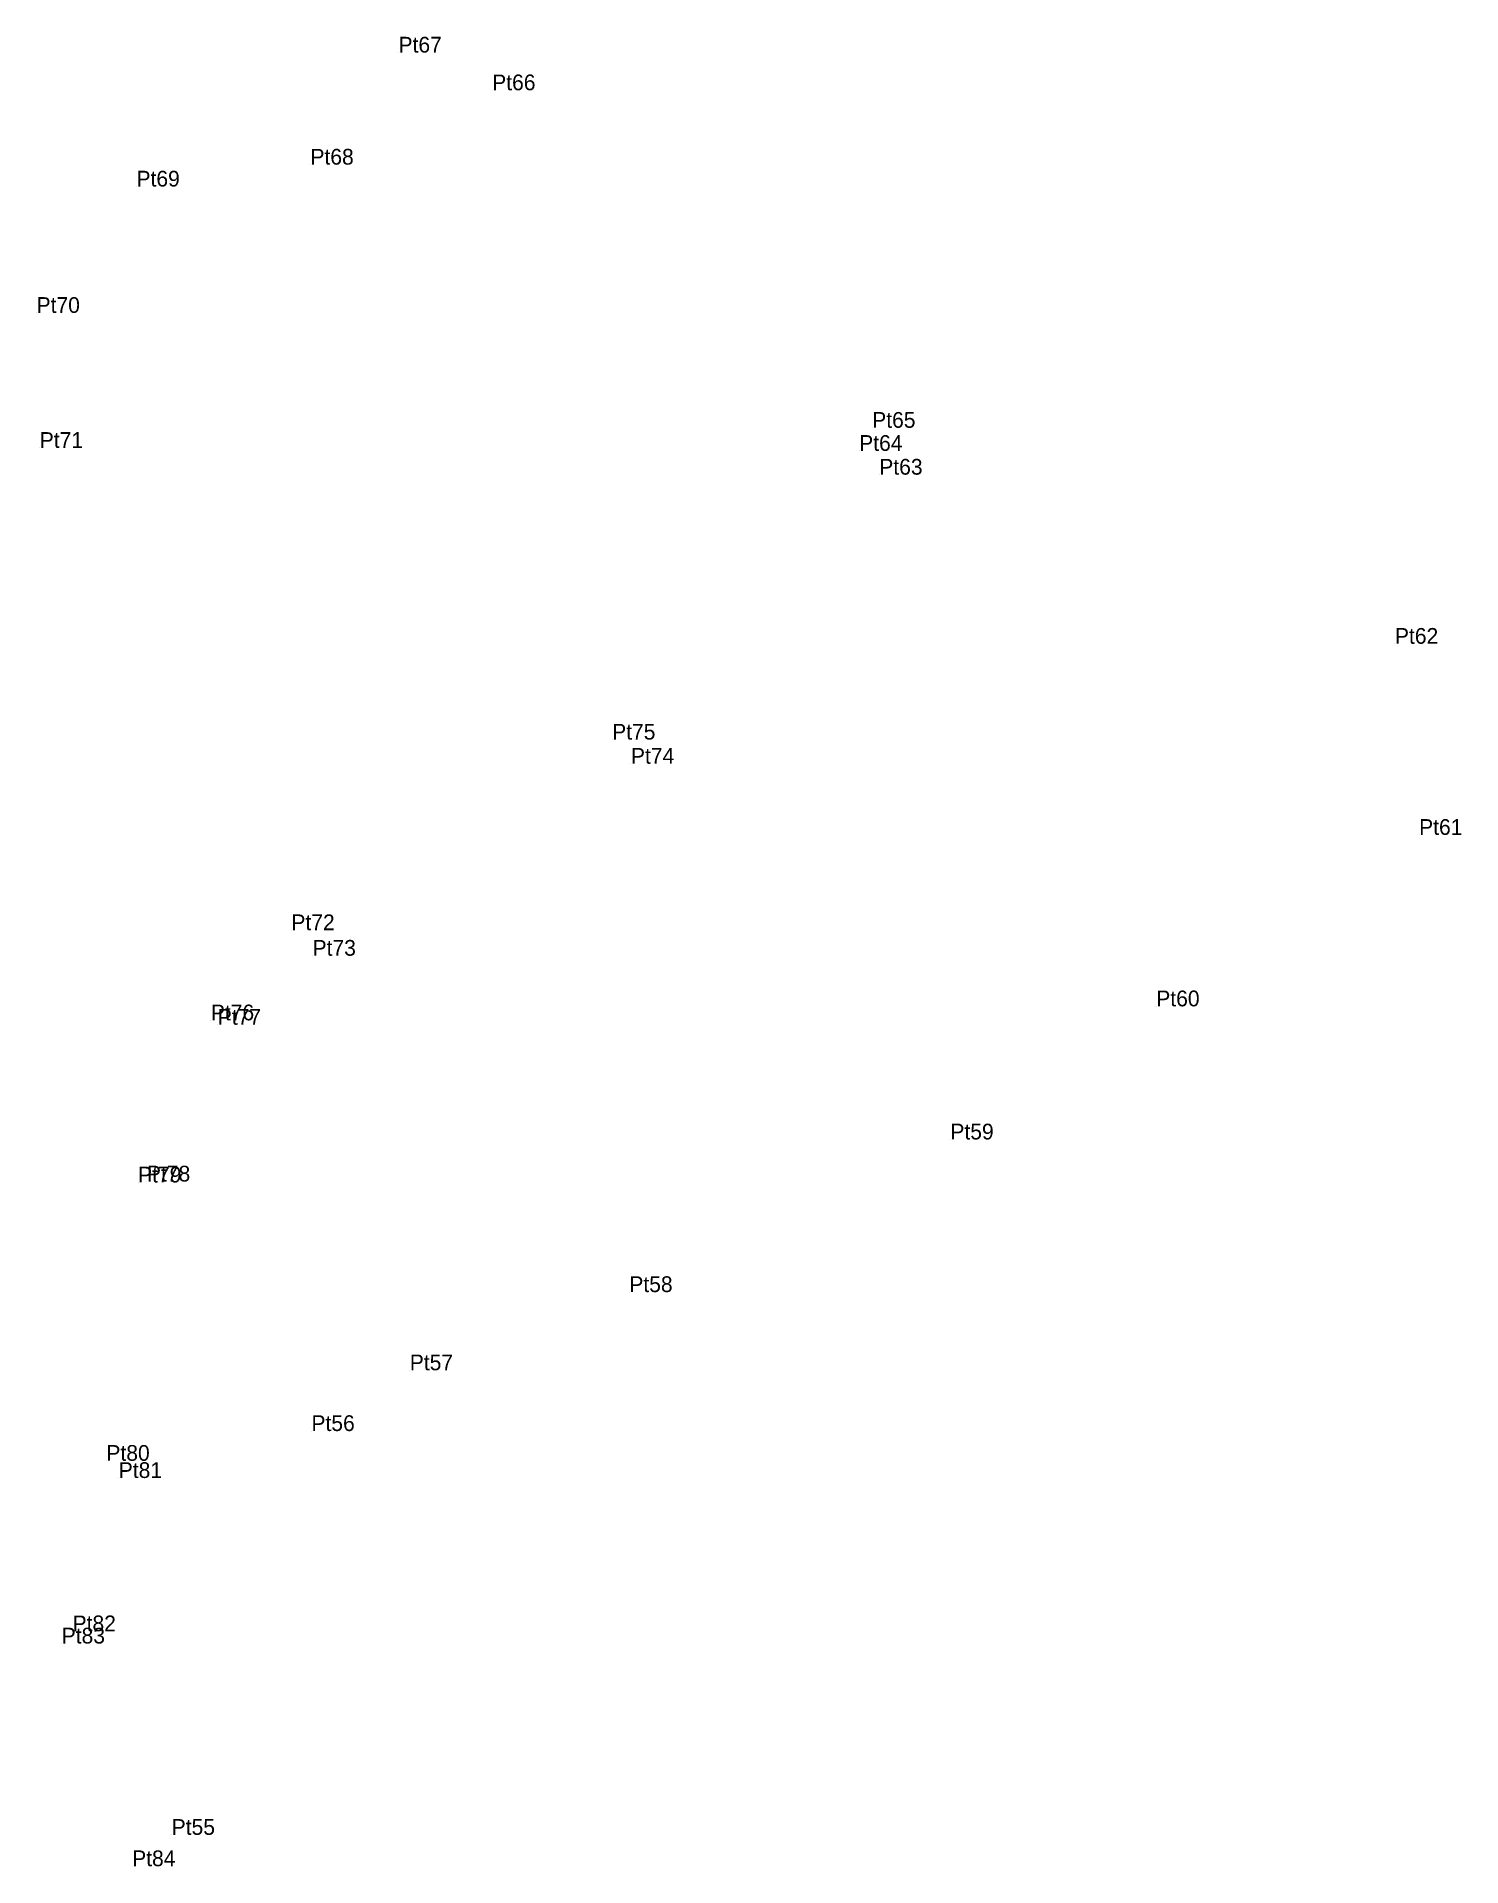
# Model space of a CAD drawing. Extents: x 0 to 667379, y 0 to 1854856.
# Drawn here: x 558423.5 to 558586.4, y 1826043.4 to 1826252.6 of the extents above; entities that cross this region are included whole.
import ezdxf

# ---------------------------------------------------------------- set-up
doc = ezdxf.new("R2010")
doc.units = 0
doc.layers.add('Level 12', color=7, linetype='Continuous')
doc.layers.add('Level 7', color=7, linetype='Continuous')

msp = doc.modelspace()

# ---------------------------------------------------------------- texts
at = {"layer": 'Level 12'}
for s, p in [('Pt67', (558464.833, 1826250.774)), ('Pt66', (558475.543, 1826246.465)), ('Pt68', (558454.762, 1826237.965)), ('Pt69', (558434.873, 1826235.46)), ('Pt70', (558423.452, 1826221.014)), ('Pt65', (558518.994, 1826207.881)), ('Pt71', (558423.815, 1826205.581)), ('Pt64', (558517.505, 1826205.241)), ('Pt63', (558519.803, 1826202.523)), ('Pt62', (558578.763, 1826183.189)), ('Pt75', (558489.26, 1826172.237)), ('Pt74', (558491.411, 1826169.48)), ('Pt61', (558581.529, 1826161.345)), ('Pt72', (558452.584, 1826150.45)), ('Pt73', (558455.009, 1826147.53)), ('Pt60', (558551.475, 1826141.745)), ('Pt76', (558443.375, 1826140.143)), ('Pt77', (558444.168, 1826139.642)), ('Pt59', (558527.933, 1826126.526)), ('Pt79', (558435.057, 1826121.609)), ('Pt78', (558436.07, 1826121.72)), ('Pt58', (558491.224, 1826109.08)), ('Pt57', (558466.122, 1826100.141)), ('Pt56', (558454.878, 1826093.195)), ('Pt80', (558431.434, 1826089.791)), ('Pt81', (558432.846, 1826087.828)), ('Pt82', (558427.567, 1826070.307)), ('Pt83', (558426.321, 1826068.906)), ('Pt55', (558438.898, 1826047.032)), ('Pt84', (558434.378, 1826043.451))]:
    msp.add_text(s, height=1.8, dxfattribs=at).set_placement(p)

# ---------------------------------------------------------------- linework, layer by layer
at = {"layer": 'Level 7'}
for p, q in [((558464.833, 1826250.774), (558464.833, 1826250.774)), ((558475.543, 1826246.465), (558475.543, 1826246.465)), ((558454.762, 1826237.965), (558454.762, 1826237.965)), ((558434.873, 1826235.46), (558434.873, 1826235.46)), ((558423.452, 1826221.014), (558423.452, 1826221.014)), ((558518.994, 1826207.881), (558518.994, 1826207.881)), ((558423.815, 1826205.581), (558423.815, 1826205.581)), ((558517.505, 1826205.241), (558517.505, 1826205.241)), ((558519.803, 1826202.523), (558519.803, 1826202.523)), ((558578.763, 1826183.189), (558578.763, 1826183.189)), ((558489.26, 1826172.237), (558489.26, 1826172.237)), ((558491.411, 1826169.48), (558491.411, 1826169.48)), ((558581.529, 1826161.345), (558581.529, 1826161.345)), ((558452.584, 1826150.45), (558452.584, 1826150.45)), ((558455.009, 1826147.53), (558455.009, 1826147.53)), ((558551.475, 1826141.745), (558551.475, 1826141.745)), ((558443.375, 1826140.143), (558443.375, 1826140.143)), ((558444.168, 1826139.642), (558444.168, 1826139.642)), ((558527.933, 1826126.526), (558527.933, 1826126.526)), ((558435.057, 1826121.609), (558435.057, 1826121.609)), ((558436.07, 1826121.72), (558436.07, 1826121.72)), ((558491.224, 1826109.08), (558491.224, 1826109.08)), ((558466.122, 1826100.141), (558466.122, 1826100.141)), ((558454.878, 1826093.195), (558454.878, 1826093.195)), ((558431.434, 1826089.791), (558431.434, 1826089.791)), ((558432.846, 1826087.828), (558432.846, 1826087.828)), ((558427.567, 1826070.307), (558427.567, 1826070.307)), ((558426.321, 1826068.906), (558426.321, 1826068.906)), ((558438.898, 1826047.032), (558438.898, 1826047.032)), ((558434.378, 1826043.451), (558434.378, 1826043.451))]:
    msp.add_line(p, q, dxfattribs=at)

msp.set_redraw_order([(e.dxf.handle, doc.entitydb.next_handle()) for e in msp.query("TEXT MTEXT ATTDEF DIMENSION ARC_DIMENSION")])  # texts and dimensions are drawn at this point

doc.saveas('drawing.dxf')
